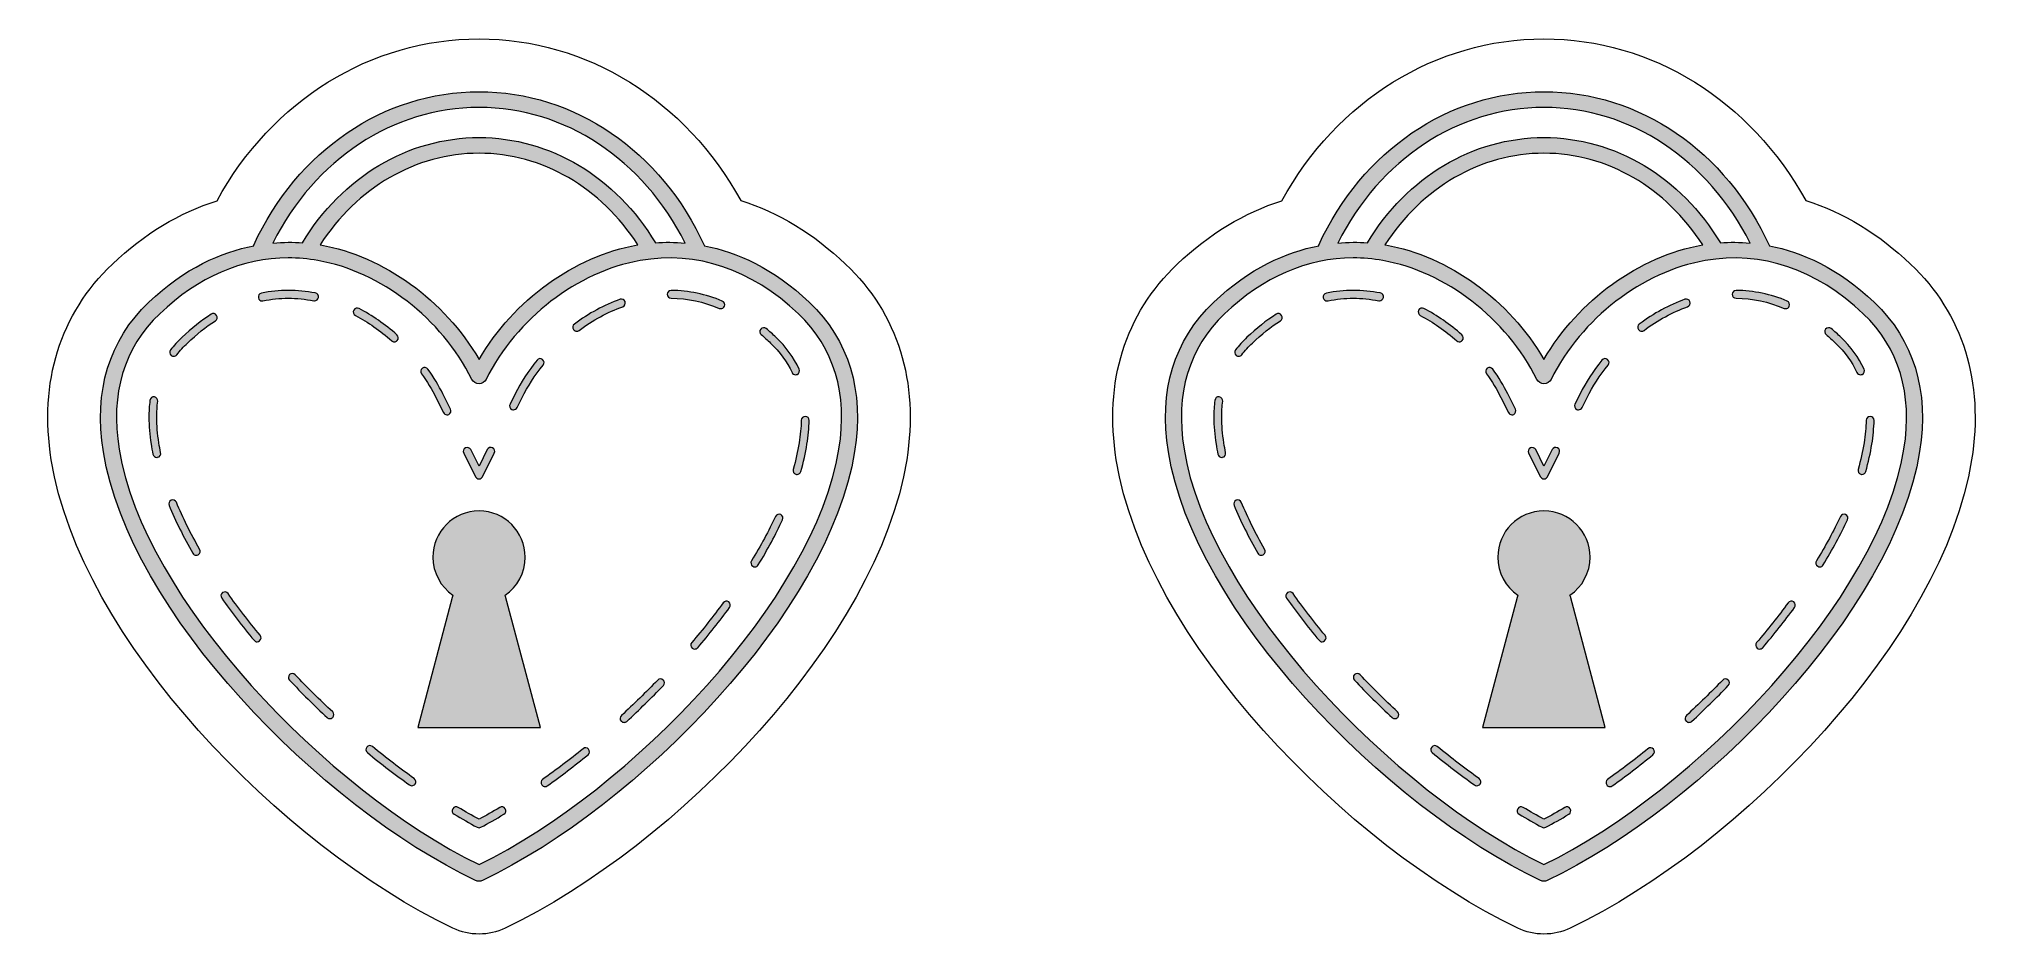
# Model space of a CAD drawing. Header units: inches. Extents: x 2 to 28, y -21 to -9.
import ezdxf

# ---------------------------------------------------------------- set-up
doc = ezdxf.new("R2010")
doc.units = ezdxf.units.IN
doc.header["$MEASUREMENT"] = 0
doc.layers.add('1', color=7, linetype='Continuous')

# ---------------------------------------------------------------- blocks, each defined once
blk = doc.blocks.new('block 2')
at = {"layer": '1', "lineweight": 0}
for points, knots in [([(12.289, -12.531), (11.804, -12.071), (11.319, -11.858), (10.884, -11.774), (10.3, -10.499), (9.146, -9.708), (7.862, -9.708), (6.584, -9.708), (5.427, -10.495), (4.842, -11.763), (4.841, -11.766), (4.843, -11.77), (4.842, -11.773), (4.406, -11.857), (3.92, -12.07), (3.435, -12.531), (2.901, -13.039), (2.697, -13.713), (2.827, -14.534), (3.168, -16.68), (5.73, -19.286), (7.816, -20.282), (7.83, -20.289), (7.846, -20.292), (7.862, -20.292), (7.877, -20.292), (7.893, -20.289), (7.907, -20.282), (9.994, -19.286), (12.555, -16.68), (12.896, -14.533), (13.027, -13.712), (12.822, -13.039), (12.289, -12.531)], [0, 0, 0, 0, 1, 1, 1, 2, 2, 2, 3, 3, 3, 4, 4, 4, 5, 5, 5, 6, 6, 6, 7, 7, 7, 8, 8, 8, 9, 9, 9, 10, 10, 10, 11, 11, 11, 11]), ([(7.862, -9.919), (9.018, -9.919), (10.06, -10.614), (10.626, -11.737), (10.485, -11.725), (10.35, -11.723), (10.227, -11.733), (9.696, -10.85), (8.816, -10.322), (7.862, -10.322), (6.909, -10.322), (6.026, -10.849), (5.496, -11.733), (5.372, -11.723), (5.237, -11.725), (5.097, -11.737), (5.663, -10.615), (6.708, -9.919), (7.862, -9.919)], [0, 0, 0, 0, 1, 1, 1, 2, 2, 2, 3, 3, 3, 4, 4, 4, 5, 5, 5, 6, 6, 6, 6]), ([(9.992, -11.762), (9.99, -11.762), (9.988, -11.762), (9.986, -11.762), (9.139, -11.911), (8.324, -12.504), (7.862, -13.296), (7.4, -12.504), (6.585, -11.911), (5.738, -11.762), (5.736, -11.762), (5.733, -11.762), (5.731, -11.762), (6.227, -10.992), (7.014, -10.533), (7.862, -10.533), (8.711, -10.533), (9.496, -10.992), (9.992, -11.762)], [0, 0, 0, 0, 1, 1, 1, 2, 2, 2, 3, 3, 3, 4, 4, 4, 5, 5, 5, 6, 6, 6, 6]), ([(12.687, -14.5), (12.369, -16.507), (9.888, -19.081), (7.862, -20.069), (5.835, -19.081), (3.355, -16.507), (3.037, -14.5), (2.918, -13.752), (3.101, -13.142), (3.581, -12.685), (4.1, -12.191), (4.69, -11.936), (5.305, -11.936), (5.436, -11.936), (5.569, -11.948), (5.702, -11.971), (6.546, -12.119), (7.357, -12.745), (7.767, -13.565), (7.785, -13.601), (7.822, -13.623), (7.862, -13.623), (7.902, -13.623), (7.939, -13.601), (7.956, -13.565), (8.367, -12.745), (9.178, -12.119), (10.022, -11.971), (10.781, -11.84), (11.513, -12.086), (12.143, -12.685), (12.623, -13.142), (12.806, -13.752), (12.687, -14.5)], [0, 0, 0, 0, 1, 1, 1, 2, 2, 2, 3, 3, 3, 4, 4, 4, 5, 5, 5, 6, 6, 6, 7, 7, 7, 8, 8, 8, 9, 9, 9, 10, 10, 10, 11, 11, 11, 11])]:
    blk.add_open_spline(points, degree=3, knots=knots, dxfattribs=at)
blk = doc.blocks.new('block 3')
at = {"layer": '1', "lineweight": 0}
for points, knots in [([(26.565, -12.531), (26.081, -12.071), (25.596, -11.858), (25.16, -11.774), (24.576, -10.499), (23.422, -9.708), (22.138, -9.708), (20.861, -9.708), (19.704, -10.495), (19.118, -11.763), (19.117, -11.766), (19.119, -11.77), (19.118, -11.773), (18.682, -11.857), (18.197, -12.07), (17.711, -12.531), (17.178, -13.039), (16.973, -13.713), (17.104, -14.534), (17.444, -16.68), (20.006, -19.286), (22.092, -20.282), (22.107, -20.289), (22.122, -20.292), (22.138, -20.292), (22.153, -20.292), (22.169, -20.289), (22.183, -20.282), (24.27, -19.286), (26.832, -16.68), (27.173, -14.533), (27.303, -13.712), (27.099, -13.039), (26.565, -12.531)], [0, 0, 0, 0, 1, 1, 1, 2, 2, 2, 3, 3, 3, 4, 4, 4, 5, 5, 5, 6, 6, 6, 7, 7, 7, 8, 8, 8, 9, 9, 9, 10, 10, 10, 11, 11, 11, 11]), ([(22.138, -9.919), (23.295, -9.919), (24.336, -10.614), (24.902, -11.737), (24.762, -11.725), (24.627, -11.723), (24.503, -11.733), (23.972, -10.85), (23.093, -10.322), (22.138, -10.322), (21.185, -10.322), (20.302, -10.849), (19.772, -11.733), (19.648, -11.723), (19.513, -11.725), (19.373, -11.737), (19.939, -10.615), (20.985, -9.919), (22.138, -9.919)], [0, 0, 0, 0, 1, 1, 1, 2, 2, 2, 3, 3, 3, 4, 4, 4, 5, 5, 5, 6, 6, 6, 6]), ([(24.268, -11.762), (24.266, -11.762), (24.264, -11.762), (24.262, -11.762), (23.415, -11.911), (22.6, -12.504), (22.138, -13.296), (21.676, -12.504), (20.862, -11.911), (20.014, -11.762), (20.012, -11.762), (20.01, -11.762), (20.007, -11.762), (20.503, -10.992), (21.29, -10.533), (22.138, -10.533), (22.988, -10.533), (23.772, -10.992), (24.268, -11.762)], [0, 0, 0, 0, 1, 1, 1, 2, 2, 2, 3, 3, 3, 4, 4, 4, 5, 5, 5, 6, 6, 6, 6]), ([(26.964, -14.5), (26.645, -16.507), (24.164, -19.081), (22.138, -20.069), (20.112, -19.081), (17.631, -16.507), (17.313, -14.5), (17.194, -13.752), (17.377, -13.142), (17.857, -12.685), (18.377, -12.191), (18.966, -11.936), (19.581, -11.936), (19.712, -11.936), (19.845, -11.948), (19.978, -11.971), (20.822, -12.119), (21.633, -12.745), (22.043, -13.565), (22.061, -13.601), (22.098, -13.623), (22.138, -13.623), (22.178, -13.623), (22.215, -13.601), (22.233, -13.565), (22.643, -12.745), (23.454, -12.119), (24.299, -11.971), (25.057, -11.84), (25.789, -12.086), (26.419, -12.685), (26.899, -13.142), (27.082, -13.752), (26.964, -14.5)], [0, 0, 0, 0, 1, 1, 1, 2, 2, 2, 3, 3, 3, 4, 4, 4, 5, 5, 5, 6, 6, 6, 7, 7, 7, 8, 8, 8, 9, 9, 9, 10, 10, 10, 11, 11, 11, 11])]:
    blk.add_open_spline(points, degree=3, knots=knots, dxfattribs=at)

msp = doc.modelspace()

# ---------------------------------------------------------------- hatches: boundary and pattern name
at = {"layer": '1', "true_color": 0xffffff}
h = msp.add_hatch(color=7, dxfattribs=at)
h.dxf.hatch_style = 2
edge = h.paths.add_edge_path()
edge.add_spline(control_points=[(12.289, -12.531), (11.804, -12.071), (11.319, -11.858), (10.884, -11.774), (10.3, -10.499), (9.146, -9.708), (7.862, -9.708), (6.584, -9.708), (5.427, -10.495), (4.842, -11.763), (4.841, -11.766), (4.843, -11.77), (4.842, -11.773), (4.406, -11.857), (3.92, -12.07), (3.435, -12.531), (2.901, -13.039), (2.697, -13.713), (2.827, -14.534), (3.168, -16.68), (5.73, -19.286), (7.816, -20.282), (7.83, -20.289), (7.846, -20.292), (7.862, -20.292), (7.877, -20.292), (7.893, -20.289), (7.907, -20.282), (9.994, -19.286), (12.555, -16.68), (12.896, -14.533), (13.027, -13.712), (12.822, -13.039), (12.289, -12.531)], knot_values=[0, 0, 0, 0, 1, 1, 1, 2, 2, 2, 3, 3, 3, 4, 4, 4, 5, 5, 5, 6, 6, 6, 7, 7, 7, 8, 8, 8, 9, 9, 9, 10, 10, 10, 11, 11, 11, 11], degree=3, periodic=1)
edge = h.paths.add_edge_path()
edge.add_spline(control_points=[(7.862, -9.919), (9.018, -9.919), (10.06, -10.614), (10.626, -11.737), (10.485, -11.725), (10.35, -11.723), (10.227, -11.733), (9.696, -10.85), (8.816, -10.322), (7.862, -10.322), (6.909, -10.322), (6.026, -10.849), (5.496, -11.733), (5.372, -11.723), (5.237, -11.725), (5.097, -11.737), (5.663, -10.615), (6.708, -9.919), (7.862, -9.919)], knot_values=[0, 0, 0, 0, 1, 1, 1, 2, 2, 2, 3, 3, 3, 4, 4, 4, 5, 5, 5, 6, 6, 6, 6], degree=3, periodic=1)
edge = h.paths.add_edge_path()
edge.add_spline(control_points=[(9.992, -11.762), (9.99, -11.762), (9.988, -11.762), (9.986, -11.762), (9.139, -11.911), (8.324, -12.504), (7.862, -13.296), (7.4, -12.504), (6.585, -11.911), (5.738, -11.762), (5.736, -11.762), (5.733, -11.762), (5.731, -11.762), (6.227, -10.992), (7.014, -10.533), (7.862, -10.533), (8.711, -10.533), (9.496, -10.992), (9.992, -11.762)], knot_values=[0, 0, 0, 0, 1, 1, 1, 2, 2, 2, 3, 3, 3, 4, 4, 4, 5, 5, 5, 6, 6, 6, 6], degree=3, periodic=1)
edge = h.paths.add_edge_path()
edge.add_spline(control_points=[(12.687, -14.5), (12.369, -16.507), (9.888, -19.081), (7.862, -20.069), (5.835, -19.081), (3.355, -16.507), (3.037, -14.5), (2.918, -13.752), (3.101, -13.142), (3.581, -12.685), (4.1, -12.191), (4.69, -11.936), (5.305, -11.936), (5.436, -11.936), (5.569, -11.948), (5.702, -11.971), (6.546, -12.119), (7.357, -12.745), (7.767, -13.565), (7.785, -13.601), (7.822, -13.623), (7.862, -13.623), (7.902, -13.623), (7.939, -13.601), (7.956, -13.565), (8.367, -12.745), (9.178, -12.119), (10.022, -11.971), (10.781, -11.84), (11.513, -12.086), (12.143, -12.685), (12.623, -13.142), (12.806, -13.752), (12.687, -14.5)], knot_values=[0, 0, 0, 0, 1, 1, 1, 2, 2, 2, 3, 3, 3, 4, 4, 4, 5, 5, 5, 6, 6, 6, 7, 7, 7, 8, 8, 8, 9, 9, 9, 10, 10, 10, 11, 11, 11, 11], degree=3, periodic=1)
edge = h.paths.add_edge_path()
edge.add_spline(control_points=[(5.647, -12.51), (5.533, -12.488), (5.418, -12.477), (5.305, -12.477), (5.192, -12.477), (5.078, -12.488), (4.966, -12.511), (4.963, -12.512), (4.959, -12.512), (4.956, -12.512), (4.931, -12.512), (4.909, -12.495), (4.904, -12.47), (4.898, -12.441), (4.916, -12.413), (4.945, -12.407), (5.064, -12.383), (5.186, -12.371), (5.305, -12.371), (5.425, -12.371), (5.546, -12.383), (5.667, -12.406), (5.695, -12.411), (5.714, -12.439), (5.709, -12.468), (5.704, -12.493), (5.682, -12.511), (5.657, -12.511), (5.654, -12.511), (5.65, -12.511), (5.647, -12.51)], knot_values=[0, 0, 0, 0, 1, 1, 1, 2, 2, 2, 3, 3, 3, 4, 4, 4, 5, 5, 5, 6, 6, 6, 7, 7, 7, 8, 8, 8, 9, 9, 9, 10, 10, 10, 10], degree=3, periodic=1)
edge = h.paths.add_edge_path()
edge.add_spline(control_points=[(7.09, -13.488), (7.073, -13.465), (7.079, -13.432), (7.102, -13.414), (7.127, -13.397), (7.159, -13.403), (7.176, -13.426), (7.255, -13.536), (7.323, -13.648), (7.378, -13.759), (7.378, -13.759), (7.479, -13.962), (7.479, -13.962), (7.492, -13.988), (7.482, -14.02), (7.456, -14.033), (7.448, -14.037), (7.44, -14.039), (7.432, -14.039), (7.413, -14.039), (7.394, -14.028), (7.385, -14.009), (7.385, -14.009), (7.284, -13.807), (7.284, -13.807), (7.231, -13.7), (7.165, -13.593), (7.09, -13.488)], knot_values=[0, 0, 0, 0, 1, 1, 1, 2, 2, 2, 3, 3, 3, 4, 4, 4, 5, 5, 5, 6, 6, 6, 7, 7, 7, 8, 8, 8, 9, 9, 9, 9], degree=3, periodic=1)
edge = h.paths.add_edge_path()
edge.add_spline(control_points=[(6.691, -13.046), (6.538, -12.911), (6.374, -12.797), (6.204, -12.708), (6.178, -12.694), (6.168, -12.662), (6.182, -12.636), (6.195, -12.61), (6.228, -12.601), (6.253, -12.614), (6.431, -12.707), (6.602, -12.826), (6.762, -12.967), (6.783, -12.986), (6.785, -13.02), (6.766, -13.042), (6.756, -13.054), (6.741, -13.06), (6.727, -13.06), (6.714, -13.06), (6.702, -13.055), (6.691, -13.046)], knot_values=[0, 0, 0, 0, 1, 1, 1, 2, 2, 2, 3, 3, 3, 4, 4, 4, 5, 5, 5, 6, 6, 6, 7, 7, 7, 7], degree=3, periodic=1)
edge = h.paths.add_edge_path()
edge.add_spline(control_points=[(7.657, -14.553), (7.644, -14.527), (7.655, -14.495), (7.681, -14.482), (7.706, -14.47), (7.739, -14.48), (7.751, -14.506), (7.751, -14.506), (7.862, -14.727), (7.862, -14.727), (7.862, -14.727), (7.972, -14.506), (7.972, -14.506), (7.985, -14.479), (8.017, -14.469), (8.043, -14.482), (8.069, -14.495), (8.08, -14.527), (8.067, -14.553), (8.067, -14.553), (7.909, -14.869), (7.909, -14.869), (7.9, -14.887), (7.882, -14.898), (7.862, -14.898), (7.842, -14.898), (7.823, -14.887), (7.815, -14.869), (7.815, -14.869), (7.657, -14.553), (7.657, -14.553)], knot_values=[0, 0, 0, 0, 1, 1, 1, 2, 2, 2, 3, 3, 3, 4, 4, 4, 5, 5, 5, 6, 6, 6, 7, 7, 7, 8, 8, 8, 9, 9, 9, 10, 10, 10, 10], degree=3, periodic=1)
edge = h.paths.add_edge_path()
edge.add_spline(control_points=[(8.301, -13.966), (8.275, -13.953), (8.265, -13.921), (8.278, -13.895), (8.278, -13.895), (8.346, -13.759), (8.346, -13.759), (8.423, -13.605), (8.522, -13.452), (8.64, -13.306), (8.659, -13.282), (8.692, -13.279), (8.714, -13.297), (8.737, -13.316), (8.741, -13.349), (8.723, -13.372), (8.609, -13.512), (8.515, -13.659), (8.44, -13.807), (8.44, -13.807), (8.372, -13.942), (8.372, -13.942), (8.363, -13.961), (8.344, -13.972), (8.325, -13.972), (8.317, -13.972), (8.309, -13.97), (8.301, -13.966)], knot_values=[0, 0, 0, 0, 1, 1, 1, 2, 2, 2, 3, 3, 3, 4, 4, 4, 5, 5, 5, 6, 6, 6, 7, 7, 7, 8, 8, 8, 9, 9, 9, 9], degree=3, periodic=1)
edge = h.paths.add_edge_path()
edge.add_spline(control_points=[(11.209, -16.548), (11.233, -16.565), (11.238, -16.599), (11.221, -16.622), (11.089, -16.801), (10.945, -16.982), (10.794, -17.161), (10.783, -17.173), (10.768, -17.179), (10.754, -17.179), (10.741, -17.179), (10.729, -17.175), (10.719, -17.166), (10.697, -17.147), (10.694, -17.114), (10.713, -17.092), (10.863, -16.916), (11.005, -16.737), (11.135, -16.559), (11.152, -16.536), (11.186, -16.531), (11.209, -16.548)], knot_values=[0, 0, 0, 0, 1, 1, 1, 2, 2, 2, 3, 3, 3, 4, 4, 4, 5, 5, 5, 6, 6, 6, 7, 7, 7, 7], degree=3, periodic=1)
edge = h.paths.add_edge_path()
edge.add_spline(control_points=[(11.906, -15.375), (11.933, -15.388), (11.944, -15.419), (11.932, -15.446), (11.84, -15.642), (11.73, -15.846), (11.605, -16.052), (11.595, -16.068), (11.578, -16.077), (11.56, -16.077), (11.55, -16.077), (11.541, -16.074), (11.532, -16.069), (11.507, -16.054), (11.499, -16.021), (11.515, -15.996), (11.638, -15.795), (11.746, -15.594), (11.836, -15.401), (11.848, -15.374), (11.88, -15.363), (11.906, -15.375)], knot_values=[0, 0, 0, 0, 1, 1, 1, 2, 2, 2, 3, 3, 3, 4, 4, 4, 5, 5, 5, 6, 6, 6, 7, 7, 7, 7], degree=3, periodic=1)
edge = h.paths.add_edge_path()
edge.add_spline(control_points=[(9.13, -12.897), (9.112, -12.873), (9.117, -12.84), (9.14, -12.823), (9.334, -12.678), (9.54, -12.567), (9.752, -12.49), (9.779, -12.48), (9.81, -12.495), (9.819, -12.522), (9.829, -12.55), (9.815, -12.58), (9.788, -12.59), (9.585, -12.663), (9.389, -12.769), (9.204, -12.908), (9.194, -12.915), (9.183, -12.918), (9.172, -12.918), (9.156, -12.918), (9.14, -12.911), (9.13, -12.897)], knot_values=[0, 0, 0, 0, 1, 1, 1, 2, 2, 2, 3, 3, 3, 4, 4, 4, 5, 5, 5, 6, 6, 6, 7, 7, 7, 7], degree=3, periodic=1)
edge = h.paths.add_edge_path()
edge.add_spline(control_points=[(12.153, -14.416), (12.17, -14.31), (12.18, -14.208), (12.182, -14.112), (12.182, -14.083), (12.206, -14.06), (12.235, -14.06), (12.235, -14.06), (12.235, -14.06), (12.236, -14.06), (12.265, -14.061), (12.288, -14.085), (12.288, -14.114), (12.285, -14.215), (12.276, -14.322), (12.258, -14.432), (12.239, -14.55), (12.211, -14.673), (12.176, -14.8), (12.169, -14.823), (12.148, -14.838), (12.125, -14.838), (12.12, -14.838), (12.115, -14.838), (12.111, -14.836), (12.083, -14.828), (12.066, -14.799), (12.074, -14.771), (12.108, -14.648), (12.135, -14.529), (12.153, -14.416)], knot_values=[0, 0, 0, 0, 1, 1, 1, 2, 2, 2, 3, 3, 3, 4, 4, 4, 5, 5, 5, 6, 6, 6, 7, 7, 7, 8, 8, 8, 9, 9, 9, 10, 10, 10, 10], degree=3, periodic=1)
edge = h.paths.add_edge_path()
edge.add_spline(control_points=[(11.082, -12.612), (10.874, -12.524), (10.657, -12.479), (10.438, -12.477), (10.409, -12.477), (10.385, -12.452), (10.385, -12.423), (10.386, -12.394), (10.409, -12.371), (10.438, -12.371), (10.439, -12.371), (10.439, -12.371), (10.439, -12.371), (10.672, -12.374), (10.902, -12.422), (11.122, -12.514), (11.15, -12.526), (11.162, -12.557), (11.151, -12.583), (11.142, -12.604), (11.123, -12.616), (11.102, -12.616), (11.095, -12.616), (11.088, -12.615), (11.082, -12.612)], knot_values=[0, 0, 0, 0, 1, 1, 1, 2, 2, 2, 3, 3, 3, 4, 4, 4, 5, 5, 5, 6, 6, 6, 7, 7, 7, 8, 8, 8, 8], degree=3, periodic=1)
edge = h.paths.add_edge_path()
edge.add_spline(control_points=[(9.33, -18.522), (9.349, -18.545), (9.346, -18.579), (9.323, -18.597), (9.142, -18.744), (8.959, -18.883), (8.776, -19.013), (8.767, -19.019), (8.756, -19.023), (8.746, -19.023), (8.729, -19.023), (8.713, -19.015), (8.703, -19), (8.686, -18.976), (8.691, -18.943), (8.715, -18.927), (8.896, -18.799), (9.078, -18.66), (9.256, -18.515), (9.279, -18.496), (9.312, -18.5), (9.33, -18.522)], knot_values=[0, 0, 0, 0, 1, 1, 1, 2, 2, 2, 3, 3, 3, 4, 4, 4, 5, 5, 5, 6, 6, 6, 7, 7, 7, 7], degree=3, periodic=1)
edge = h.paths.add_edge_path()
edge.add_spline(control_points=[(10.332, -17.594), (10.353, -17.614), (10.354, -17.648), (10.333, -17.669), (10.175, -17.833), (10.009, -17.994), (9.842, -18.148), (9.832, -18.157), (9.819, -18.162), (9.806, -18.162), (9.792, -18.162), (9.778, -18.156), (9.767, -18.144), (9.747, -18.123), (9.749, -18.089), (9.77, -18.07), (9.936, -17.917), (10.1, -17.758), (10.257, -17.595), (10.278, -17.574), (10.311, -17.574), (10.332, -17.594)], knot_values=[0, 0, 0, 0, 1, 1, 1, 2, 2, 2, 3, 3, 3, 4, 4, 4, 5, 5, 5, 6, 6, 6, 7, 7, 7, 7], degree=3, periodic=1)
edge = h.paths.add_edge_path()
edge.add_spline(control_points=[(11.843, -13), (11.976, -13.127), (12.081, -13.27), (12.154, -13.426), (12.166, -13.453), (12.155, -13.484), (12.128, -13.497), (12.121, -13.5), (12.113, -13.502), (12.106, -13.502), (12.086, -13.502), (12.067, -13.491), (12.058, -13.471), (11.99, -13.327), (11.894, -13.195), (11.77, -13.077), (11.729, -13.037), (11.687, -13), (11.645, -12.964), (11.622, -12.945), (11.62, -12.912), (11.638, -12.89), (11.658, -12.868), (11.691, -12.865), (11.713, -12.883), (11.757, -12.92), (11.8, -12.959), (11.843, -13)], knot_values=[0, 0, 0, 0, 1, 1, 1, 2, 2, 2, 3, 3, 3, 4, 4, 4, 5, 5, 5, 6, 6, 6, 7, 7, 7, 8, 8, 8, 9, 9, 9, 9], degree=3, periodic=1)
edge = h.paths.add_edge_path()
edge.add_spline(control_points=[(8.214, -19.32), (8.229, -19.345), (8.221, -19.378), (8.196, -19.393), (8.09, -19.456), (7.986, -19.515), (7.887, -19.568), (7.879, -19.572), (7.87, -19.574), (7.862, -19.574), (7.853, -19.574), (7.844, -19.572), (7.837, -19.568), (7.735, -19.513), (7.632, -19.455), (7.528, -19.393), (7.503, -19.378), (7.495, -19.345), (7.51, -19.32), (7.525, -19.295), (7.557, -19.287), (7.583, -19.302), (7.676, -19.358), (7.769, -19.411), (7.862, -19.461), (7.952, -19.412), (8.046, -19.359), (8.141, -19.302), (8.166, -19.287), (8.199, -19.295), (8.214, -19.32)], knot_values=[0, 0, 0, 0, 1, 1, 1, 2, 2, 2, 3, 3, 3, 4, 4, 4, 5, 5, 5, 6, 6, 6, 7, 7, 7, 8, 8, 8, 9, 9, 9, 10, 10, 10, 10], degree=3, periodic=1)
edge = h.paths.add_edge_path()
edge.add_spline(control_points=[(5.9, -18.021), (5.921, -18.041), (5.922, -18.074), (5.902, -18.096), (5.892, -18.107), (5.878, -18.112), (5.864, -18.112), (5.85, -18.112), (5.838, -18.108), (5.827, -18.098), (5.653, -17.936), (5.483, -17.767), (5.321, -17.596), (5.301, -17.575), (5.302, -17.542), (5.323, -17.522), (5.344, -17.501), (5.377, -17.502), (5.397, -17.523), (5.558, -17.692), (5.727, -17.86), (5.9, -18.021)], knot_values=[0, 0, 0, 0, 1, 1, 1, 2, 2, 2, 3, 3, 3, 4, 4, 4, 5, 5, 5, 6, 6, 6, 7, 7, 7, 7], degree=3, periodic=1)
edge = h.paths.add_edge_path()
edge.add_spline(control_points=[(4.928, -16.995), (4.947, -17.017), (4.944, -17.051), (4.921, -17.069), (4.911, -17.078), (4.9, -17.082), (4.888, -17.082), (4.872, -17.082), (4.857, -17.075), (4.847, -17.062), (4.69, -16.873), (4.543, -16.683), (4.412, -16.496), (4.395, -16.472), (4.4, -16.439), (4.424, -16.423), (4.448, -16.406), (4.481, -16.411), (4.498, -16.435), (4.628, -16.62), (4.773, -16.808), (4.928, -16.995)], knot_values=[0, 0, 0, 0, 1, 1, 1, 2, 2, 2, 3, 3, 3, 4, 4, 4, 5, 5, 5, 6, 6, 6, 7, 7, 7, 7], degree=3, periodic=1)
edge = h.paths.add_edge_path()
edge.add_spline(control_points=[(3.57, -14.416), (3.577, -14.459), (3.585, -14.502), (3.594, -14.546), (3.6, -14.575), (3.582, -14.603), (3.553, -14.608), (3.55, -14.609), (3.546, -14.61), (3.543, -14.61), (3.518, -14.61), (3.496, -14.593), (3.491, -14.567), (3.481, -14.522), (3.473, -14.477), (3.466, -14.432), (3.446, -14.306), (3.436, -14.186), (3.436, -14.074), (3.436, -13.996), (3.441, -13.919), (3.451, -13.845), (3.454, -13.816), (3.477, -13.793), (3.51, -13.799), (3.539, -13.803), (3.559, -13.829), (3.555, -13.858), (3.546, -13.928), (3.542, -14.001), (3.542, -14.074), (3.542, -14.18), (3.552, -14.295), (3.57, -14.416)], knot_values=[0, 0, 0, 0, 1, 1, 1, 2, 2, 2, 3, 3, 3, 4, 4, 4, 5, 5, 5, 6, 6, 6, 7, 7, 7, 8, 8, 8, 9, 9, 9, 10, 10, 10, 11, 11, 11, 11], degree=3, periodic=1)
edge = h.paths.add_edge_path()
edge.add_spline(control_points=[(6.993, -18.915), (7.016, -18.932), (7.022, -18.965), (7.005, -18.989), (6.995, -19.003), (6.978, -19.011), (6.962, -19.011), (6.951, -19.011), (6.94, -19.008), (6.931, -19.001), (6.744, -18.868), (6.554, -18.722), (6.365, -18.567), (6.342, -18.549), (6.339, -18.515), (6.357, -18.493), (6.376, -18.47), (6.409, -18.467), (6.432, -18.485), (6.619, -18.639), (6.808, -18.783), (6.993, -18.915)], knot_values=[0, 0, 0, 0, 1, 1, 1, 2, 2, 2, 3, 3, 3, 4, 4, 4, 5, 5, 5, 6, 6, 6, 7, 7, 7, 7], degree=3, periodic=1)
edge = h.paths.add_edge_path()
edge.add_spline(control_points=[(4.117, -15.842), (4.132, -15.867), (4.123, -15.899), (4.098, -15.914), (4.089, -15.919), (4.08, -15.921), (4.071, -15.921), (4.053, -15.921), (4.035, -15.911), (4.026, -15.894), (3.901, -15.676), (3.793, -15.461), (3.707, -15.253), (3.696, -15.226), (3.709, -15.195), (3.736, -15.184), (3.762, -15.173), (3.793, -15.185), (3.805, -15.212), (3.89, -15.416), (3.995, -15.627), (4.117, -15.842)], knot_values=[0, 0, 0, 0, 1, 1, 1, 2, 2, 2, 3, 3, 3, 4, 4, 4, 5, 5, 5, 6, 6, 6, 7, 7, 7, 7], degree=3, periodic=1)
edge = h.paths.add_edge_path()
edge.add_spline(control_points=[(4.344, -12.706), (4.359, -12.731), (4.352, -12.764), (4.328, -12.779), (4.201, -12.861), (4.075, -12.961), (3.954, -13.077), (3.901, -13.127), (3.852, -13.18), (3.811, -13.234), (3.8, -13.248), (3.784, -13.255), (3.769, -13.255), (3.757, -13.255), (3.746, -13.251), (3.736, -13.244), (3.713, -13.226), (3.709, -13.193), (3.727, -13.169), (3.772, -13.111), (3.824, -13.054), (3.881, -13), (4.007, -12.88), (4.138, -12.776), (4.271, -12.691), (4.295, -12.674), (4.328, -12.681), (4.344, -12.706)], knot_values=[0, 0, 0, 0, 1, 1, 1, 2, 2, 2, 3, 3, 3, 4, 4, 4, 5, 5, 5, 6, 6, 6, 7, 7, 7, 8, 8, 8, 9, 9, 9, 9], degree=3, periodic=1)
edge = h.paths.add_edge_path()
edge.add_spline(control_points=[(8.216, -16.476), (8.216, -16.476), (8.684, -18.229), (8.684, -18.229), (8.684, -18.229), (7.04, -18.229), (7.04, -18.229), (7.04, -18.229), (7.504, -16.488), (7.504, -16.488), (7.504, -16.488), (7.513, -16.457), (7.513, -16.457), (7.35, -16.346), (7.243, -16.159), (7.243, -15.947), (7.243, -15.605), (7.52, -15.328), (7.862, -15.328), (8.204, -15.328), (8.481, -15.605), (8.481, -15.947), (8.481, -16.159), (8.374, -16.346), (8.211, -16.457), (8.211, -16.457), (8.216, -16.476), (8.216, -16.476)], knot_values=[0, 0, 0, 0, 1, 1, 1, 2, 2, 2, 3, 3, 3, 4, 4, 4, 5, 5, 5, 6, 6, 6, 7, 7, 7, 8, 8, 8, 9, 9, 9, 9], degree=3, periodic=1)
h = msp.add_hatch(color=7, dxfattribs=at)
h.dxf.hatch_style = 2
edge = h.paths.add_edge_path()
edge.add_spline(control_points=[(26.565, -12.531), (26.081, -12.071), (25.596, -11.858), (25.16, -11.774), (24.576, -10.499), (23.422, -9.708), (22.138, -9.708), (20.861, -9.708), (19.704, -10.495), (19.118, -11.763), (19.117, -11.766), (19.119, -11.77), (19.118, -11.773), (18.682, -11.857), (18.197, -12.07), (17.711, -12.531), (17.178, -13.039), (16.973, -13.713), (17.104, -14.534), (17.444, -16.68), (20.006, -19.286), (22.092, -20.282), (22.107, -20.289), (22.122, -20.292), (22.138, -20.292), (22.153, -20.292), (22.169, -20.289), (22.183, -20.282), (24.27, -19.286), (26.832, -16.68), (27.173, -14.533), (27.303, -13.712), (27.099, -13.039), (26.565, -12.531)], knot_values=[0, 0, 0, 0, 1, 1, 1, 2, 2, 2, 3, 3, 3, 4, 4, 4, 5, 5, 5, 6, 6, 6, 7, 7, 7, 8, 8, 8, 9, 9, 9, 10, 10, 10, 11, 11, 11, 11], degree=3, periodic=1)
edge = h.paths.add_edge_path()
edge.add_spline(control_points=[(22.138, -9.919), (23.295, -9.919), (24.336, -10.614), (24.902, -11.737), (24.762, -11.725), (24.627, -11.723), (24.503, -11.733), (23.972, -10.85), (23.093, -10.322), (22.138, -10.322), (21.185, -10.322), (20.302, -10.849), (19.772, -11.733), (19.648, -11.723), (19.513, -11.725), (19.373, -11.737), (19.939, -10.615), (20.985, -9.919), (22.138, -9.919)], knot_values=[0, 0, 0, 0, 1, 1, 1, 2, 2, 2, 3, 3, 3, 4, 4, 4, 5, 5, 5, 6, 6, 6, 6], degree=3, periodic=1)
edge = h.paths.add_edge_path()
edge.add_spline(control_points=[(24.268, -11.762), (24.266, -11.762), (24.264, -11.762), (24.262, -11.762), (23.415, -11.911), (22.6, -12.504), (22.138, -13.296), (21.676, -12.504), (20.862, -11.911), (20.014, -11.762), (20.012, -11.762), (20.01, -11.762), (20.007, -11.762), (20.503, -10.992), (21.29, -10.533), (22.138, -10.533), (22.988, -10.533), (23.772, -10.992), (24.268, -11.762)], knot_values=[0, 0, 0, 0, 1, 1, 1, 2, 2, 2, 3, 3, 3, 4, 4, 4, 5, 5, 5, 6, 6, 6, 6], degree=3, periodic=1)
edge = h.paths.add_edge_path()
edge.add_spline(control_points=[(26.964, -14.5), (26.645, -16.507), (24.164, -19.081), (22.138, -20.069), (20.112, -19.081), (17.631, -16.507), (17.313, -14.5), (17.194, -13.752), (17.377, -13.142), (17.857, -12.685), (18.377, -12.191), (18.966, -11.936), (19.581, -11.936), (19.712, -11.936), (19.845, -11.948), (19.978, -11.971), (20.822, -12.119), (21.633, -12.745), (22.043, -13.565), (22.061, -13.601), (22.098, -13.623), (22.138, -13.623), (22.178, -13.623), (22.215, -13.601), (22.233, -13.565), (22.643, -12.745), (23.454, -12.119), (24.299, -11.971), (25.057, -11.84), (25.789, -12.086), (26.419, -12.685), (26.899, -13.142), (27.082, -13.752), (26.964, -14.5)], knot_values=[0, 0, 0, 0, 1, 1, 1, 2, 2, 2, 3, 3, 3, 4, 4, 4, 5, 5, 5, 6, 6, 6, 7, 7, 7, 8, 8, 8, 9, 9, 9, 10, 10, 10, 11, 11, 11, 11], degree=3, periodic=1)
edge = h.paths.add_edge_path()
edge.add_spline(control_points=[(19.923, -12.51), (19.809, -12.488), (19.694, -12.477), (19.582, -12.477), (19.469, -12.477), (19.355, -12.488), (19.243, -12.511), (19.239, -12.512), (19.235, -12.512), (19.232, -12.512), (19.207, -12.512), (19.185, -12.495), (19.18, -12.47), (19.174, -12.441), (19.193, -12.413), (19.221, -12.407), (19.341, -12.383), (19.462, -12.371), (19.582, -12.371), (19.701, -12.371), (19.823, -12.383), (19.943, -12.406), (19.972, -12.411), (19.991, -12.439), (19.985, -12.468), (19.98, -12.493), (19.958, -12.511), (19.933, -12.511), (19.93, -12.511), (19.927, -12.511), (19.923, -12.51)], knot_values=[0, 0, 0, 0, 1, 1, 1, 2, 2, 2, 3, 3, 3, 4, 4, 4, 5, 5, 5, 6, 6, 6, 7, 7, 7, 8, 8, 8, 9, 9, 9, 10, 10, 10, 10], degree=3, periodic=1)
edge = h.paths.add_edge_path()
edge.add_spline(control_points=[(21.366, -13.488), (21.349, -13.465), (21.355, -13.432), (21.378, -13.414), (21.403, -13.397), (21.435, -13.403), (21.452, -13.426), (21.531, -13.536), (21.599, -13.648), (21.654, -13.759), (21.654, -13.759), (21.756, -13.962), (21.756, -13.962), (21.769, -13.988), (21.758, -14.02), (21.732, -14.033), (21.725, -14.037), (21.716, -14.039), (21.708, -14.039), (21.689, -14.039), (21.67, -14.028), (21.661, -14.009), (21.661, -14.009), (21.56, -13.807), (21.56, -13.807), (21.507, -13.7), (21.442, -13.593), (21.366, -13.488)], knot_values=[0, 0, 0, 0, 1, 1, 1, 2, 2, 2, 3, 3, 3, 4, 4, 4, 5, 5, 5, 6, 6, 6, 7, 7, 7, 8, 8, 8, 9, 9, 9, 9], degree=3, periodic=1)
edge = h.paths.add_edge_path()
edge.add_spline(control_points=[(20.968, -13.046), (20.814, -12.911), (20.65, -12.797), (20.48, -12.708), (20.454, -12.694), (20.444, -12.662), (20.458, -12.636), (20.471, -12.61), (20.505, -12.601), (20.529, -12.614), (20.707, -12.707), (20.878, -12.826), (21.038, -12.967), (21.06, -12.986), (21.062, -13.02), (21.042, -13.042), (21.032, -13.054), (21.017, -13.06), (21.003, -13.06), (20.99, -13.06), (20.978, -13.055), (20.968, -13.046)], knot_values=[0, 0, 0, 0, 1, 1, 1, 2, 2, 2, 3, 3, 3, 4, 4, 4, 5, 5, 5, 6, 6, 6, 7, 7, 7, 7], degree=3, periodic=1)
edge = h.paths.add_edge_path()
edge.add_spline(control_points=[(21.933, -14.553), (21.92, -14.527), (21.931, -14.495), (21.957, -14.482), (21.983, -14.47), (22.015, -14.48), (22.028, -14.506), (22.028, -14.506), (22.138, -14.727), (22.138, -14.727), (22.138, -14.727), (22.249, -14.506), (22.249, -14.506), (22.262, -14.479), (22.293, -14.469), (22.32, -14.482), (22.346, -14.495), (22.356, -14.527), (22.343, -14.553), (22.343, -14.553), (22.185, -14.869), (22.185, -14.869), (22.176, -14.887), (22.158, -14.898), (22.138, -14.898), (22.118, -14.898), (22.1, -14.887), (22.091, -14.869), (22.091, -14.869), (21.933, -14.553), (21.933, -14.553)], knot_values=[0, 0, 0, 0, 1, 1, 1, 2, 2, 2, 3, 3, 3, 4, 4, 4, 5, 5, 5, 6, 6, 6, 7, 7, 7, 8, 8, 8, 9, 9, 9, 10, 10, 10, 10], degree=3, periodic=1)
edge = h.paths.add_edge_path()
edge.add_spline(control_points=[(22.578, -13.966), (22.551, -13.953), (22.541, -13.921), (22.554, -13.895), (22.554, -13.895), (22.622, -13.759), (22.622, -13.759), (22.699, -13.605), (22.798, -13.452), (22.916, -13.306), (22.935, -13.282), (22.968, -13.279), (22.991, -13.297), (23.013, -13.316), (23.017, -13.349), (22.999, -13.372), (22.886, -13.512), (22.791, -13.659), (22.716, -13.807), (22.716, -13.807), (22.649, -13.942), (22.649, -13.942), (22.639, -13.961), (22.621, -13.972), (22.601, -13.972), (22.593, -13.972), (22.585, -13.97), (22.578, -13.966)], knot_values=[0, 0, 0, 0, 1, 1, 1, 2, 2, 2, 3, 3, 3, 4, 4, 4, 5, 5, 5, 6, 6, 6, 7, 7, 7, 8, 8, 8, 9, 9, 9, 9], degree=3, periodic=1)
edge = h.paths.add_edge_path()
edge.add_spline(control_points=[(25.486, -16.548), (25.509, -16.565), (25.514, -16.599), (25.497, -16.622), (25.365, -16.801), (25.222, -16.982), (25.07, -17.161), (25.06, -17.173), (25.045, -17.179), (25.03, -17.179), (25.018, -17.179), (25.005, -17.175), (24.995, -17.166), (24.973, -17.147), (24.97, -17.114), (24.989, -17.092), (25.139, -16.916), (25.281, -16.737), (25.411, -16.559), (25.429, -16.536), (25.462, -16.531), (25.486, -16.548)], knot_values=[0, 0, 0, 0, 1, 1, 1, 2, 2, 2, 3, 3, 3, 4, 4, 4, 5, 5, 5, 6, 6, 6, 7, 7, 7, 7], degree=3, periodic=1)
edge = h.paths.add_edge_path()
edge.add_spline(control_points=[(26.182, -15.375), (26.209, -15.388), (26.22, -15.419), (26.208, -15.446), (26.116, -15.642), (26.006, -15.846), (25.881, -16.052), (25.871, -16.068), (25.854, -16.077), (25.836, -16.077), (25.827, -16.077), (25.817, -16.074), (25.808, -16.069), (25.784, -16.054), (25.776, -16.021), (25.791, -15.996), (25.914, -15.795), (26.022, -15.594), (26.112, -15.401), (26.125, -15.374), (26.156, -15.363), (26.182, -15.375)], knot_values=[0, 0, 0, 0, 1, 1, 1, 2, 2, 2, 3, 3, 3, 4, 4, 4, 5, 5, 5, 6, 6, 6, 7, 7, 7, 7], degree=3, periodic=1)
edge = h.paths.add_edge_path()
edge.add_spline(control_points=[(23.406, -12.897), (23.388, -12.873), (23.393, -12.84), (23.416, -12.823), (23.61, -12.678), (23.816, -12.567), (24.028, -12.49), (24.055, -12.48), (24.086, -12.495), (24.095, -12.522), (24.105, -12.55), (24.091, -12.58), (24.064, -12.59), (23.862, -12.663), (23.665, -12.769), (23.48, -12.908), (23.47, -12.915), (23.459, -12.918), (23.448, -12.918), (23.432, -12.918), (23.416, -12.911), (23.406, -12.897)], knot_values=[0, 0, 0, 0, 1, 1, 1, 2, 2, 2, 3, 3, 3, 4, 4, 4, 5, 5, 5, 6, 6, 6, 7, 7, 7, 7], degree=3, periodic=1)
edge = h.paths.add_edge_path()
edge.add_spline(control_points=[(26.43, -14.416), (26.446, -14.31), (26.456, -14.208), (26.458, -14.112), (26.458, -14.083), (26.482, -14.06), (26.511, -14.06), (26.511, -14.06), (26.511, -14.06), (26.512, -14.06), (26.541, -14.061), (26.564, -14.085), (26.564, -14.114), (26.561, -14.215), (26.552, -14.322), (26.534, -14.432), (26.515, -14.55), (26.488, -14.673), (26.452, -14.8), (26.446, -14.823), (26.424, -14.838), (26.401, -14.838), (26.396, -14.838), (26.392, -14.838), (26.387, -14.836), (26.359, -14.828), (26.342, -14.799), (26.35, -14.771), (26.385, -14.648), (26.412, -14.529), (26.43, -14.416)], knot_values=[0, 0, 0, 0, 1, 1, 1, 2, 2, 2, 3, 3, 3, 4, 4, 4, 5, 5, 5, 6, 6, 6, 7, 7, 7, 8, 8, 8, 9, 9, 9, 10, 10, 10, 10], degree=3, periodic=1)
edge = h.paths.add_edge_path()
edge.add_spline(control_points=[(25.358, -12.612), (25.15, -12.524), (24.933, -12.479), (24.714, -12.477), (24.685, -12.477), (24.661, -12.452), (24.661, -12.423), (24.662, -12.394), (24.686, -12.371), (24.715, -12.371), (24.715, -12.371), (24.715, -12.371), (24.715, -12.371), (24.948, -12.374), (25.178, -12.422), (25.399, -12.514), (25.426, -12.526), (25.438, -12.557), (25.427, -12.583), (25.419, -12.604), (25.399, -12.616), (25.378, -12.616), (25.372, -12.616), (25.365, -12.615), (25.358, -12.612)], knot_values=[0, 0, 0, 0, 1, 1, 1, 2, 2, 2, 3, 3, 3, 4, 4, 4, 5, 5, 5, 6, 6, 6, 7, 7, 7, 8, 8, 8, 8], degree=3, periodic=1)
edge = h.paths.add_edge_path()
edge.add_spline(control_points=[(23.607, -18.522), (23.625, -18.545), (23.622, -18.579), (23.599, -18.597), (23.418, -18.744), (23.235, -18.883), (23.053, -19.013), (23.043, -19.019), (23.033, -19.023), (23.022, -19.023), (23.005, -19.023), (22.989, -19.015), (22.979, -19), (22.962, -18.976), (22.968, -18.943), (22.991, -18.927), (23.172, -18.799), (23.354, -18.66), (23.532, -18.515), (23.555, -18.496), (23.588, -18.5), (23.607, -18.522)], knot_values=[0, 0, 0, 0, 1, 1, 1, 2, 2, 2, 3, 3, 3, 4, 4, 4, 5, 5, 5, 6, 6, 6, 7, 7, 7, 7], degree=3, periodic=1)
edge = h.paths.add_edge_path()
edge.add_spline(control_points=[(24.608, -17.594), (24.629, -17.614), (24.63, -17.648), (24.609, -17.669), (24.451, -17.833), (24.286, -17.994), (24.118, -18.148), (24.108, -18.157), (24.095, -18.162), (24.082, -18.162), (24.068, -18.162), (24.054, -18.156), (24.043, -18.144), (24.023, -18.123), (24.025, -18.089), (24.047, -18.07), (24.213, -17.917), (24.377, -17.758), (24.534, -17.595), (24.554, -17.574), (24.587, -17.574), (24.608, -17.594)], knot_values=[0, 0, 0, 0, 1, 1, 1, 2, 2, 2, 3, 3, 3, 4, 4, 4, 5, 5, 5, 6, 6, 6, 7, 7, 7, 7], degree=3, periodic=1)
edge = h.paths.add_edge_path()
edge.add_spline(control_points=[(26.119, -13), (26.252, -13.127), (26.357, -13.27), (26.43, -13.426), (26.442, -13.453), (26.431, -13.484), (26.404, -13.497), (26.397, -13.5), (26.39, -13.502), (26.382, -13.502), (26.362, -13.502), (26.343, -13.491), (26.334, -13.471), (26.267, -13.327), (26.17, -13.195), (26.046, -13.077), (26.005, -13.037), (25.963, -13), (25.921, -12.964), (25.899, -12.945), (25.896, -12.912), (25.914, -12.89), (25.934, -12.868), (25.967, -12.865), (25.989, -12.883), (26.033, -12.92), (26.077, -12.959), (26.119, -13)], knot_values=[0, 0, 0, 0, 1, 1, 1, 2, 2, 2, 3, 3, 3, 4, 4, 4, 5, 5, 5, 6, 6, 6, 7, 7, 7, 8, 8, 8, 9, 9, 9, 9], degree=3, periodic=1)
edge = h.paths.add_edge_path()
edge.add_spline(control_points=[(22.49, -19.32), (22.505, -19.345), (22.497, -19.378), (22.472, -19.393), (22.367, -19.456), (22.263, -19.515), (22.163, -19.568), (22.155, -19.572), (22.147, -19.574), (22.138, -19.574), (22.129, -19.574), (22.121, -19.572), (22.113, -19.568), (22.011, -19.513), (21.908, -19.455), (21.804, -19.393), (21.779, -19.378), (21.771, -19.345), (21.786, -19.32), (21.801, -19.295), (21.833, -19.287), (21.859, -19.302), (21.953, -19.358), (22.046, -19.411), (22.138, -19.461), (22.229, -19.412), (22.323, -19.359), (22.417, -19.302), (22.442, -19.287), (22.475, -19.295), (22.49, -19.32)], knot_values=[0, 0, 0, 0, 1, 1, 1, 2, 2, 2, 3, 3, 3, 4, 4, 4, 5, 5, 5, 6, 6, 6, 7, 7, 7, 8, 8, 8, 9, 9, 9, 10, 10, 10, 10], degree=3, periodic=1)
edge = h.paths.add_edge_path()
edge.add_spline(control_points=[(20.176, -18.021), (20.197, -18.041), (20.198, -18.074), (20.178, -18.096), (20.168, -18.107), (20.154, -18.112), (20.14, -18.112), (20.127, -18.112), (20.114, -18.108), (20.104, -18.098), (19.93, -17.936), (19.759, -17.767), (19.597, -17.596), (19.577, -17.575), (19.578, -17.542), (19.599, -17.522), (19.62, -17.501), (19.654, -17.502), (19.674, -17.523), (19.834, -17.692), (20.003, -17.86), (20.176, -18.021)], knot_values=[0, 0, 0, 0, 1, 1, 1, 2, 2, 2, 3, 3, 3, 4, 4, 4, 5, 5, 5, 6, 6, 6, 7, 7, 7, 7], degree=3, periodic=1)
edge = h.paths.add_edge_path()
edge.add_spline(control_points=[(19.204, -16.995), (19.223, -17.017), (19.22, -17.051), (19.198, -17.069), (19.188, -17.078), (19.176, -17.082), (19.164, -17.082), (19.149, -17.082), (19.133, -17.075), (19.123, -17.062), (18.966, -16.873), (18.82, -16.683), (18.688, -16.496), (18.671, -16.472), (18.677, -16.439), (18.7, -16.423), (18.724, -16.406), (18.758, -16.411), (18.774, -16.435), (18.904, -16.62), (19.049, -16.808), (19.204, -16.995)], knot_values=[0, 0, 0, 0, 1, 1, 1, 2, 2, 2, 3, 3, 3, 4, 4, 4, 5, 5, 5, 6, 6, 6, 7, 7, 7, 7], degree=3, periodic=1)
edge = h.paths.add_edge_path()
edge.add_spline(control_points=[(17.847, -14.416), (17.853, -14.459), (17.862, -14.502), (17.871, -14.546), (17.877, -14.575), (17.858, -14.603), (17.83, -14.608), (17.826, -14.609), (17.822, -14.61), (17.819, -14.61), (17.794, -14.61), (17.772, -14.593), (17.767, -14.567), (17.758, -14.522), (17.749, -14.477), (17.742, -14.432), (17.722, -14.306), (17.712, -14.186), (17.712, -14.074), (17.712, -13.996), (17.717, -13.919), (17.727, -13.845), (17.731, -13.816), (17.753, -13.793), (17.786, -13.799), (17.815, -13.803), (17.835, -13.829), (17.832, -13.858), (17.823, -13.928), (17.818, -14.001), (17.818, -14.074), (17.818, -14.18), (17.828, -14.295), (17.847, -14.416)], knot_values=[0, 0, 0, 0, 1, 1, 1, 2, 2, 2, 3, 3, 3, 4, 4, 4, 5, 5, 5, 6, 6, 6, 7, 7, 7, 8, 8, 8, 9, 9, 9, 10, 10, 10, 11, 11, 11, 11], degree=3, periodic=1)
edge = h.paths.add_edge_path()
edge.add_spline(control_points=[(21.269, -18.915), (21.293, -18.932), (21.298, -18.965), (21.281, -18.989), (21.271, -19.003), (21.255, -19.011), (21.238, -19.011), (21.227, -19.011), (21.217, -19.008), (21.207, -19.001), (21.021, -18.868), (20.83, -18.722), (20.641, -18.567), (20.618, -18.549), (20.615, -18.515), (20.633, -18.493), (20.652, -18.47), (20.686, -18.467), (20.708, -18.485), (20.895, -18.639), (21.084, -18.783), (21.269, -18.915)], knot_values=[0, 0, 0, 0, 1, 1, 1, 2, 2, 2, 3, 3, 3, 4, 4, 4, 5, 5, 5, 6, 6, 6, 7, 7, 7, 7], degree=3, periodic=1)
edge = h.paths.add_edge_path()
edge.add_spline(control_points=[(18.393, -15.842), (18.408, -15.867), (18.399, -15.899), (18.374, -15.914), (18.366, -15.919), (18.357, -15.921), (18.348, -15.921), (18.329, -15.921), (18.311, -15.911), (18.302, -15.894), (18.177, -15.676), (18.07, -15.461), (17.983, -15.253), (17.972, -15.226), (17.985, -15.195), (18.012, -15.184), (18.038, -15.173), (18.07, -15.185), (18.081, -15.212), (18.166, -15.416), (18.271, -15.627), (18.393, -15.842)], knot_values=[0, 0, 0, 0, 1, 1, 1, 2, 2, 2, 3, 3, 3, 4, 4, 4, 5, 5, 5, 6, 6, 6, 7, 7, 7, 7], degree=3, periodic=1)
edge = h.paths.add_edge_path()
edge.add_spline(control_points=[(18.62, -12.706), (18.636, -12.731), (18.628, -12.764), (18.604, -12.779), (18.477, -12.861), (18.351, -12.961), (18.23, -13.077), (18.177, -13.127), (18.129, -13.18), (18.087, -13.234), (18.076, -13.248), (18.061, -13.255), (18.045, -13.255), (18.033, -13.255), (18.022, -13.251), (18.012, -13.244), (17.989, -13.226), (17.985, -13.193), (18.003, -13.169), (18.048, -13.111), (18.1, -13.054), (18.157, -13), (18.283, -12.88), (18.414, -12.776), (18.547, -12.691), (18.571, -12.674), (18.604, -12.681), (18.62, -12.706)], knot_values=[0, 0, 0, 0, 1, 1, 1, 2, 2, 2, 3, 3, 3, 4, 4, 4, 5, 5, 5, 6, 6, 6, 7, 7, 7, 8, 8, 8, 9, 9, 9, 9], degree=3, periodic=1)
edge = h.paths.add_edge_path()
edge.add_spline(control_points=[(22.493, -16.476), (22.493, -16.476), (22.96, -18.229), (22.96, -18.229), (22.96, -18.229), (21.316, -18.229), (21.316, -18.229), (21.316, -18.229), (21.78, -16.488), (21.78, -16.488), (21.78, -16.488), (21.789, -16.457), (21.789, -16.457), (21.626, -16.346), (21.519, -16.159), (21.519, -15.947), (21.519, -15.605), (21.796, -15.328), (22.138, -15.328), (22.48, -15.328), (22.757, -15.605), (22.757, -15.947), (22.757, -16.159), (22.65, -16.346), (22.487, -16.457), (22.487, -16.457), (22.493, -16.476), (22.493, -16.476)], knot_values=[0, 0, 0, 0, 1, 1, 1, 2, 2, 2, 3, 3, 3, 4, 4, 4, 5, 5, 5, 6, 6, 6, 7, 7, 7, 8, 8, 8, 9, 9, 9, 9], degree=3, periodic=1)

# ---------------------------------------------------------------- linework, layer by layer
at = {"layer": '1', "color": 12, "lineweight": 9, "true_color": 0xd00017}
for points in [[(12.776, -12.019), (12.349, -11.612), (11.877, -11.327), (11.371, -11.168), (10.63, -9.822), (9.313, -9), (7.862, -9), (6.408, -9), (5.087, -9.825), (4.35, -11.169), (3.844, -11.328), (3.374, -11.613), (2.947, -12.019), (2.245, -12.687), (1.962, -13.595), (2.128, -14.644), (2.509, -17.043), (5.219, -19.826), (7.512, -20.921), (7.621, -20.973), (7.742, -21), (7.862, -21), (7.982, -21), (8.103, -20.973), (8.212, -20.921), (10.505, -19.826), (13.215, -17.043), (13.595, -14.644), (13.762, -13.595), (13.479, -12.687), (12.776, -12.019)], [(27.053, -12.019), (26.625, -11.612), (26.153, -11.327), (25.647, -11.168), (24.906, -9.822), (23.59, -9), (22.138, -9), (20.684, -9), (19.364, -9.825), (18.626, -11.169), (18.12, -11.328), (17.65, -11.613), (17.223, -12.019), (16.521, -12.687), (16.238, -13.595), (16.405, -14.644), (16.785, -17.043), (19.496, -19.826), (21.788, -20.921), (21.897, -20.973), (22.018, -21), (22.138, -21), (22.258, -21), (22.379, -20.973), (22.489, -20.921), (24.781, -19.826), (27.491, -17.043), (27.871, -14.644), (28.038, -13.595), (27.755, -12.687), (27.053, -12.019)]]:
    msp.add_open_spline(points, degree=3, knots=[0, 0, 0, 0, 1, 1, 1, 2, 2, 2, 3, 3, 3, 4, 4, 4, 5, 5, 5, 6, 6, 6, 7, 7, 7, 8, 8, 8, 9, 9, 9, 10, 10, 10, 10], dxfattribs=at)
at = {"layer": '1', "lineweight": 0}
for points, knots in [([(5.647, -12.51), (5.533, -12.488), (5.418, -12.477), (5.305, -12.477), (5.192, -12.477), (5.078, -12.488), (4.966, -12.511), (4.963, -12.512), (4.959, -12.512), (4.956, -12.512), (4.931, -12.512), (4.909, -12.495), (4.904, -12.47), (4.898, -12.441), (4.916, -12.413), (4.945, -12.407), (5.064, -12.383), (5.186, -12.371), (5.305, -12.371), (5.425, -12.371), (5.546, -12.383), (5.667, -12.406), (5.695, -12.411), (5.714, -12.439), (5.709, -12.468), (5.704, -12.493), (5.682, -12.511), (5.657, -12.511), (5.654, -12.511), (5.65, -12.511), (5.647, -12.51)], [0, 0, 0, 0, 1, 1, 1, 2, 2, 2, 3, 3, 3, 4, 4, 4, 5, 5, 5, 6, 6, 6, 7, 7, 7, 8, 8, 8, 9, 9, 9, 10, 10, 10, 10]), ([(9.13, -12.897), (9.112, -12.873), (9.117, -12.84), (9.14, -12.823), (9.334, -12.678), (9.54, -12.567), (9.752, -12.49), (9.779, -12.48), (9.81, -12.495), (9.819, -12.522), (9.829, -12.55), (9.815, -12.58), (9.788, -12.59), (9.585, -12.663), (9.389, -12.769), (9.204, -12.908), (9.194, -12.915), (9.183, -12.918), (9.172, -12.918), (9.156, -12.918), (9.14, -12.911), (9.13, -12.897)], [0, 0, 0, 0, 1, 1, 1, 2, 2, 2, 3, 3, 3, 4, 4, 4, 5, 5, 5, 6, 6, 6, 7, 7, 7, 7]), ([(11.082, -12.612), (10.874, -12.524), (10.657, -12.479), (10.438, -12.477), (10.409, -12.477), (10.385, -12.452), (10.385, -12.423), (10.386, -12.394), (10.409, -12.371), (10.438, -12.371), (10.439, -12.371), (10.439, -12.371), (10.439, -12.371), (10.672, -12.374), (10.902, -12.422), (11.122, -12.514), (11.15, -12.526), (11.162, -12.557), (11.151, -12.583), (11.142, -12.604), (11.123, -12.616), (11.102, -12.616), (11.095, -12.616), (11.088, -12.615), (11.082, -12.612)], [0, 0, 0, 0, 1, 1, 1, 2, 2, 2, 3, 3, 3, 4, 4, 4, 5, 5, 5, 6, 6, 6, 7, 7, 7, 8, 8, 8, 8]), ([(19.923, -12.51), (19.809, -12.488), (19.694, -12.477), (19.582, -12.477), (19.469, -12.477), (19.355, -12.488), (19.243, -12.511), (19.239, -12.512), (19.235, -12.512), (19.232, -12.512), (19.207, -12.512), (19.185, -12.495), (19.18, -12.47), (19.174, -12.441), (19.193, -12.413), (19.221, -12.407), (19.341, -12.383), (19.462, -12.371), (19.582, -12.371), (19.701, -12.371), (19.823, -12.383), (19.943, -12.406), (19.972, -12.411), (19.991, -12.439), (19.985, -12.468), (19.98, -12.493), (19.958, -12.511), (19.933, -12.511), (19.93, -12.511), (19.927, -12.511), (19.923, -12.51)], [0, 0, 0, 0, 1, 1, 1, 2, 2, 2, 3, 3, 3, 4, 4, 4, 5, 5, 5, 6, 6, 6, 7, 7, 7, 8, 8, 8, 9, 9, 9, 10, 10, 10, 10]), ([(23.406, -12.897), (23.388, -12.873), (23.393, -12.84), (23.416, -12.823), (23.61, -12.678), (23.816, -12.567), (24.028, -12.49), (24.055, -12.48), (24.086, -12.495), (24.095, -12.522), (24.105, -12.55), (24.091, -12.58), (24.064, -12.59), (23.862, -12.663), (23.665, -12.769), (23.48, -12.908), (23.47, -12.915), (23.459, -12.918), (23.448, -12.918), (23.432, -12.918), (23.416, -12.911), (23.406, -12.897)], [0, 0, 0, 0, 1, 1, 1, 2, 2, 2, 3, 3, 3, 4, 4, 4, 5, 5, 5, 6, 6, 6, 7, 7, 7, 7]), ([(25.358, -12.612), (25.15, -12.524), (24.933, -12.479), (24.714, -12.477), (24.685, -12.477), (24.661, -12.452), (24.661, -12.423), (24.662, -12.394), (24.686, -12.371), (24.715, -12.371), (24.715, -12.371), (24.715, -12.371), (24.715, -12.371), (24.948, -12.374), (25.178, -12.422), (25.399, -12.514), (25.426, -12.526), (25.438, -12.557), (25.427, -12.583), (25.419, -12.604), (25.399, -12.616), (25.378, -12.616), (25.372, -12.616), (25.365, -12.615), (25.358, -12.612)], [0, 0, 0, 0, 1, 1, 1, 2, 2, 2, 3, 3, 3, 4, 4, 4, 5, 5, 5, 6, 6, 6, 7, 7, 7, 8, 8, 8, 8]), ([(4.344, -12.706), (4.359, -12.731), (4.352, -12.764), (4.328, -12.779), (4.201, -12.861), (4.075, -12.961), (3.954, -13.077), (3.901, -13.127), (3.852, -13.18), (3.811, -13.234), (3.8, -13.248), (3.784, -13.255), (3.769, -13.255), (3.757, -13.255), (3.746, -13.251), (3.736, -13.244), (3.713, -13.226), (3.709, -13.193), (3.727, -13.169), (3.772, -13.111), (3.824, -13.054), (3.881, -13), (4.007, -12.88), (4.138, -12.776), (4.271, -12.691), (4.295, -12.674), (4.328, -12.681), (4.344, -12.706)], [0, 0, 0, 0, 1, 1, 1, 2, 2, 2, 3, 3, 3, 4, 4, 4, 5, 5, 5, 6, 6, 6, 7, 7, 7, 8, 8, 8, 9, 9, 9, 9]), ([(6.691, -13.046), (6.538, -12.911), (6.374, -12.797), (6.204, -12.708), (6.178, -12.694), (6.168, -12.662), (6.182, -12.636), (6.195, -12.61), (6.228, -12.601), (6.253, -12.614), (6.431, -12.707), (6.602, -12.826), (6.762, -12.967), (6.783, -12.986), (6.785, -13.02), (6.766, -13.042), (6.756, -13.054), (6.741, -13.06), (6.727, -13.06), (6.714, -13.06), (6.702, -13.055), (6.691, -13.046)], [0, 0, 0, 0, 1, 1, 1, 2, 2, 2, 3, 3, 3, 4, 4, 4, 5, 5, 5, 6, 6, 6, 7, 7, 7, 7]), ([(18.62, -12.706), (18.636, -12.731), (18.628, -12.764), (18.604, -12.779), (18.477, -12.861), (18.351, -12.961), (18.23, -13.077), (18.177, -13.127), (18.129, -13.18), (18.087, -13.234), (18.076, -13.248), (18.061, -13.255), (18.045, -13.255), (18.033, -13.255), (18.022, -13.251), (18.012, -13.244), (17.989, -13.226), (17.985, -13.193), (18.003, -13.169), (18.048, -13.111), (18.1, -13.054), (18.157, -13), (18.283, -12.88), (18.414, -12.776), (18.547, -12.691), (18.571, -12.674), (18.604, -12.681), (18.62, -12.706)], [0, 0, 0, 0, 1, 1, 1, 2, 2, 2, 3, 3, 3, 4, 4, 4, 5, 5, 5, 6, 6, 6, 7, 7, 7, 8, 8, 8, 9, 9, 9, 9]), ([(20.968, -13.046), (20.814, -12.911), (20.65, -12.797), (20.48, -12.708), (20.454, -12.694), (20.444, -12.662), (20.458, -12.636), (20.471, -12.61), (20.505, -12.601), (20.529, -12.614), (20.707, -12.707), (20.878, -12.826), (21.038, -12.967), (21.06, -12.986), (21.062, -13.02), (21.042, -13.042), (21.032, -13.054), (21.017, -13.06), (21.003, -13.06), (20.99, -13.06), (20.978, -13.055), (20.968, -13.046)], [0, 0, 0, 0, 1, 1, 1, 2, 2, 2, 3, 3, 3, 4, 4, 4, 5, 5, 5, 6, 6, 6, 7, 7, 7, 7]), ([(11.843, -13), (11.976, -13.127), (12.081, -13.27), (12.154, -13.426), (12.166, -13.453), (12.155, -13.484), (12.128, -13.497), (12.121, -13.5), (12.113, -13.502), (12.106, -13.502), (12.086, -13.502), (12.067, -13.491), (12.058, -13.471), (11.99, -13.327), (11.894, -13.195), (11.77, -13.077), (11.729, -13.037), (11.687, -13), (11.645, -12.964), (11.622, -12.945), (11.62, -12.912), (11.638, -12.89), (11.658, -12.868), (11.691, -12.865), (11.713, -12.883), (11.757, -12.92), (11.8, -12.959), (11.843, -13)], [0, 0, 0, 0, 1, 1, 1, 2, 2, 2, 3, 3, 3, 4, 4, 4, 5, 5, 5, 6, 6, 6, 7, 7, 7, 8, 8, 8, 9, 9, 9, 9]), ([(26.119, -13), (26.252, -13.127), (26.357, -13.27), (26.43, -13.426), (26.442, -13.453), (26.431, -13.484), (26.404, -13.497), (26.397, -13.5), (26.39, -13.502), (26.382, -13.502), (26.362, -13.502), (26.343, -13.491), (26.334, -13.471), (26.267, -13.327), (26.17, -13.195), (26.046, -13.077), (26.005, -13.037), (25.963, -13), (25.921, -12.964), (25.899, -12.945), (25.896, -12.912), (25.914, -12.89), (25.934, -12.868), (25.967, -12.865), (25.989, -12.883), (26.033, -12.92), (26.077, -12.959), (26.119, -13)], [0, 0, 0, 0, 1, 1, 1, 2, 2, 2, 3, 3, 3, 4, 4, 4, 5, 5, 5, 6, 6, 6, 7, 7, 7, 8, 8, 8, 9, 9, 9, 9]), ([(8.301, -13.966), (8.275, -13.953), (8.265, -13.921), (8.278, -13.895), (8.278, -13.895), (8.346, -13.759), (8.346, -13.759), (8.423, -13.605), (8.522, -13.452), (8.64, -13.306), (8.659, -13.282), (8.692, -13.279), (8.714, -13.297), (8.737, -13.316), (8.741, -13.349), (8.723, -13.372), (8.609, -13.512), (8.515, -13.659), (8.44, -13.807), (8.44, -13.807), (8.372, -13.942), (8.372, -13.942), (8.363, -13.961), (8.344, -13.972), (8.325, -13.972), (8.317, -13.972), (8.309, -13.97), (8.301, -13.966)], [0, 0, 0, 0, 1, 1, 1, 2, 2, 2, 3, 3, 3, 4, 4, 4, 5, 5, 5, 6, 6, 6, 7, 7, 7, 8, 8, 8, 9, 9, 9, 9]), ([(22.578, -13.966), (22.551, -13.953), (22.541, -13.921), (22.554, -13.895), (22.554, -13.895), (22.622, -13.759), (22.622, -13.759), (22.699, -13.605), (22.798, -13.452), (22.916, -13.306), (22.935, -13.282), (22.968, -13.279), (22.991, -13.297), (23.013, -13.316), (23.017, -13.349), (22.999, -13.372), (22.886, -13.512), (22.791, -13.659), (22.716, -13.807), (22.716, -13.807), (22.649, -13.942), (22.649, -13.942), (22.639, -13.961), (22.621, -13.972), (22.601, -13.972), (22.593, -13.972), (22.585, -13.97), (22.578, -13.966)], [0, 0, 0, 0, 1, 1, 1, 2, 2, 2, 3, 3, 3, 4, 4, 4, 5, 5, 5, 6, 6, 6, 7, 7, 7, 8, 8, 8, 9, 9, 9, 9]), ([(7.09, -13.488), (7.073, -13.465), (7.079, -13.432), (7.102, -13.414), (7.127, -13.397), (7.159, -13.403), (7.176, -13.426), (7.255, -13.536), (7.323, -13.648), (7.378, -13.759), (7.378, -13.759), (7.479, -13.962), (7.479, -13.962), (7.492, -13.988), (7.482, -14.02), (7.456, -14.033), (7.448, -14.037), (7.44, -14.039), (7.432, -14.039), (7.413, -14.039), (7.394, -14.028), (7.385, -14.009), (7.385, -14.009), (7.284, -13.807), (7.284, -13.807), (7.231, -13.7), (7.165, -13.593), (7.09, -13.488)], [0, 0, 0, 0, 1, 1, 1, 2, 2, 2, 3, 3, 3, 4, 4, 4, 5, 5, 5, 6, 6, 6, 7, 7, 7, 8, 8, 8, 9, 9, 9, 9]), ([(21.366, -13.488), (21.349, -13.465), (21.355, -13.432), (21.378, -13.414), (21.403, -13.397), (21.435, -13.403), (21.452, -13.426), (21.531, -13.536), (21.599, -13.648), (21.654, -13.759), (21.654, -13.759), (21.756, -13.962), (21.756, -13.962), (21.769, -13.988), (21.758, -14.02), (21.732, -14.033), (21.725, -14.037), (21.716, -14.039), (21.708, -14.039), (21.689, -14.039), (21.67, -14.028), (21.661, -14.009), (21.661, -14.009), (21.56, -13.807), (21.56, -13.807), (21.507, -13.7), (21.442, -13.593), (21.366, -13.488)], [0, 0, 0, 0, 1, 1, 1, 2, 2, 2, 3, 3, 3, 4, 4, 4, 5, 5, 5, 6, 6, 6, 7, 7, 7, 8, 8, 8, 9, 9, 9, 9]), ([(3.57, -14.416), (3.577, -14.459), (3.585, -14.502), (3.594, -14.546), (3.6, -14.575), (3.582, -14.603), (3.553, -14.608), (3.55, -14.609), (3.546, -14.61), (3.543, -14.61), (3.518, -14.61), (3.496, -14.593), (3.491, -14.567), (3.481, -14.522), (3.473, -14.477), (3.466, -14.432), (3.446, -14.306), (3.436, -14.186), (3.436, -14.074), (3.436, -13.996), (3.441, -13.919), (3.451, -13.845), (3.454, -13.816), (3.477, -13.793), (3.51, -13.799), (3.539, -13.803), (3.559, -13.829), (3.555, -13.858), (3.546, -13.928), (3.542, -14.001), (3.542, -14.074), (3.542, -14.18), (3.552, -14.295), (3.57, -14.416)], [0, 0, 0, 0, 1, 1, 1, 2, 2, 2, 3, 3, 3, 4, 4, 4, 5, 5, 5, 6, 6, 6, 7, 7, 7, 8, 8, 8, 9, 9, 9, 10, 10, 10, 11, 11, 11, 11]), ([(17.847, -14.416), (17.853, -14.459), (17.862, -14.502), (17.871, -14.546), (17.877, -14.575), (17.858, -14.603), (17.83, -14.608), (17.826, -14.609), (17.822, -14.61), (17.819, -14.61), (17.794, -14.61), (17.772, -14.593), (17.767, -14.567), (17.758, -14.522), (17.749, -14.477), (17.742, -14.432), (17.722, -14.306), (17.712, -14.186), (17.712, -14.074), (17.712, -13.996), (17.717, -13.919), (17.727, -13.845), (17.731, -13.816), (17.753, -13.793), (17.786, -13.799), (17.815, -13.803), (17.835, -13.829), (17.832, -13.858), (17.823, -13.928), (17.818, -14.001), (17.818, -14.074), (17.818, -14.18), (17.828, -14.295), (17.847, -14.416)], [0, 0, 0, 0, 1, 1, 1, 2, 2, 2, 3, 3, 3, 4, 4, 4, 5, 5, 5, 6, 6, 6, 7, 7, 7, 8, 8, 8, 9, 9, 9, 10, 10, 10, 11, 11, 11, 11]), ([(12.153, -14.416), (12.17, -14.31), (12.18, -14.208), (12.182, -14.112), (12.182, -14.083), (12.206, -14.06), (12.235, -14.06), (12.235, -14.06), (12.235, -14.06), (12.236, -14.06), (12.265, -14.061), (12.288, -14.085), (12.288, -14.114), (12.285, -14.215), (12.276, -14.322), (12.258, -14.432), (12.239, -14.55), (12.211, -14.673), (12.176, -14.8), (12.169, -14.823), (12.148, -14.838), (12.125, -14.838), (12.12, -14.838), (12.115, -14.838), (12.111, -14.836), (12.083, -14.828), (12.066, -14.799), (12.074, -14.771), (12.108, -14.648), (12.135, -14.529), (12.153, -14.416)], [0, 0, 0, 0, 1, 1, 1, 2, 2, 2, 3, 3, 3, 4, 4, 4, 5, 5, 5, 6, 6, 6, 7, 7, 7, 8, 8, 8, 9, 9, 9, 10, 10, 10, 10]), ([(26.43, -14.416), (26.446, -14.31), (26.456, -14.208), (26.458, -14.112), (26.458, -14.083), (26.482, -14.06), (26.511, -14.06), (26.511, -14.06), (26.511, -14.06), (26.512, -14.06), (26.541, -14.061), (26.564, -14.085), (26.564, -14.114), (26.561, -14.215), (26.552, -14.322), (26.534, -14.432), (26.515, -14.55), (26.488, -14.673), (26.452, -14.8), (26.446, -14.823), (26.424, -14.838), (26.401, -14.838), (26.396, -14.838), (26.392, -14.838), (26.387, -14.836), (26.359, -14.828), (26.342, -14.799), (26.35, -14.771), (26.385, -14.648), (26.412, -14.529), (26.43, -14.416)], [0, 0, 0, 0, 1, 1, 1, 2, 2, 2, 3, 3, 3, 4, 4, 4, 5, 5, 5, 6, 6, 6, 7, 7, 7, 8, 8, 8, 9, 9, 9, 10, 10, 10, 10]), ([(7.657, -14.553), (7.644, -14.527), (7.655, -14.495), (7.681, -14.482), (7.706, -14.47), (7.739, -14.48), (7.751, -14.506), (7.751, -14.506), (7.862, -14.727), (7.862, -14.727), (7.862, -14.727), (7.972, -14.506), (7.972, -14.506), (7.985, -14.479), (8.017, -14.469), (8.043, -14.482), (8.069, -14.495), (8.08, -14.527), (8.067, -14.553), (8.067, -14.553), (7.909, -14.869), (7.909, -14.869), (7.9, -14.887), (7.882, -14.898), (7.862, -14.898), (7.842, -14.898), (7.823, -14.887), (7.815, -14.869), (7.815, -14.869), (7.657, -14.553), (7.657, -14.553)], [0, 0, 0, 0, 1, 1, 1, 2, 2, 2, 3, 3, 3, 4, 4, 4, 5, 5, 5, 6, 6, 6, 7, 7, 7, 8, 8, 8, 9, 9, 9, 10, 10, 10, 10]), ([(21.933, -14.553), (21.92, -14.527), (21.931, -14.495), (21.957, -14.482), (21.983, -14.47), (22.015, -14.48), (22.028, -14.506), (22.028, -14.506), (22.138, -14.727), (22.138, -14.727), (22.138, -14.727), (22.249, -14.506), (22.249, -14.506), (22.262, -14.479), (22.293, -14.469), (22.32, -14.482), (22.346, -14.495), (22.356, -14.527), (22.343, -14.553), (22.343, -14.553), (22.185, -14.869), (22.185, -14.869), (22.176, -14.887), (22.158, -14.898), (22.138, -14.898), (22.118, -14.898), (22.1, -14.887), (22.091, -14.869), (22.091, -14.869), (21.933, -14.553), (21.933, -14.553)], [0, 0, 0, 0, 1, 1, 1, 2, 2, 2, 3, 3, 3, 4, 4, 4, 5, 5, 5, 6, 6, 6, 7, 7, 7, 8, 8, 8, 9, 9, 9, 10, 10, 10, 10]), ([(4.117, -15.842), (4.132, -15.867), (4.123, -15.899), (4.098, -15.914), (4.089, -15.919), (4.08, -15.921), (4.071, -15.921), (4.053, -15.921), (4.035, -15.911), (4.026, -15.894), (3.901, -15.676), (3.793, -15.461), (3.707, -15.253), (3.696, -15.226), (3.709, -15.195), (3.736, -15.184), (3.762, -15.173), (3.793, -15.185), (3.805, -15.212), (3.89, -15.416), (3.995, -15.627), (4.117, -15.842)], [0, 0, 0, 0, 1, 1, 1, 2, 2, 2, 3, 3, 3, 4, 4, 4, 5, 5, 5, 6, 6, 6, 7, 7, 7, 7]), ([(8.216, -16.476), (8.216, -16.476), (8.684, -18.229), (8.684, -18.229), (8.684, -18.229), (7.04, -18.229), (7.04, -18.229), (7.04, -18.229), (7.504, -16.488), (7.504, -16.488), (7.504, -16.488), (7.513, -16.457), (7.513, -16.457), (7.35, -16.346), (7.243, -16.159), (7.243, -15.947), (7.243, -15.605), (7.52, -15.328), (7.862, -15.328), (8.204, -15.328), (8.481, -15.605), (8.481, -15.947), (8.481, -16.159), (8.374, -16.346), (8.211, -16.457), (8.211, -16.457), (8.216, -16.476), (8.216, -16.476)], [0, 0, 0, 0, 1, 1, 1, 2, 2, 2, 3, 3, 3, 4, 4, 4, 5, 5, 5, 6, 6, 6, 7, 7, 7, 8, 8, 8, 9, 9, 9, 9]), ([(11.906, -15.375), (11.933, -15.388), (11.944, -15.419), (11.932, -15.446), (11.84, -15.642), (11.73, -15.846), (11.605, -16.052), (11.595, -16.068), (11.578, -16.077), (11.56, -16.077), (11.55, -16.077), (11.541, -16.074), (11.532, -16.069), (11.507, -16.054), (11.499, -16.021), (11.515, -15.996), (11.638, -15.795), (11.746, -15.594), (11.836, -15.401), (11.848, -15.374), (11.88, -15.363), (11.906, -15.375)], [0, 0, 0, 0, 1, 1, 1, 2, 2, 2, 3, 3, 3, 4, 4, 4, 5, 5, 5, 6, 6, 6, 7, 7, 7, 7]), ([(18.393, -15.842), (18.408, -15.867), (18.399, -15.899), (18.374, -15.914), (18.366, -15.919), (18.357, -15.921), (18.348, -15.921), (18.329, -15.921), (18.311, -15.911), (18.302, -15.894), (18.177, -15.676), (18.07, -15.461), (17.983, -15.253), (17.972, -15.226), (17.985, -15.195), (18.012, -15.184), (18.038, -15.173), (18.07, -15.185), (18.081, -15.212), (18.166, -15.416), (18.271, -15.627), (18.393, -15.842)], [0, 0, 0, 0, 1, 1, 1, 2, 2, 2, 3, 3, 3, 4, 4, 4, 5, 5, 5, 6, 6, 6, 7, 7, 7, 7]), ([(22.493, -16.476), (22.493, -16.476), (22.96, -18.229), (22.96, -18.229), (22.96, -18.229), (21.316, -18.229), (21.316, -18.229), (21.316, -18.229), (21.78, -16.488), (21.78, -16.488), (21.78, -16.488), (21.789, -16.457), (21.789, -16.457), (21.626, -16.346), (21.519, -16.159), (21.519, -15.947), (21.519, -15.605), (21.796, -15.328), (22.138, -15.328), (22.48, -15.328), (22.757, -15.605), (22.757, -15.947), (22.757, -16.159), (22.65, -16.346), (22.487, -16.457), (22.487, -16.457), (22.493, -16.476), (22.493, -16.476)], [0, 0, 0, 0, 1, 1, 1, 2, 2, 2, 3, 3, 3, 4, 4, 4, 5, 5, 5, 6, 6, 6, 7, 7, 7, 8, 8, 8, 9, 9, 9, 9]), ([(26.182, -15.375), (26.209, -15.388), (26.22, -15.419), (26.208, -15.446), (26.116, -15.642), (26.006, -15.846), (25.881, -16.052), (25.871, -16.068), (25.854, -16.077), (25.836, -16.077), (25.827, -16.077), (25.817, -16.074), (25.808, -16.069), (25.784, -16.054), (25.776, -16.021), (25.791, -15.996), (25.914, -15.795), (26.022, -15.594), (26.112, -15.401), (26.125, -15.374), (26.156, -15.363), (26.182, -15.375)], [0, 0, 0, 0, 1, 1, 1, 2, 2, 2, 3, 3, 3, 4, 4, 4, 5, 5, 5, 6, 6, 6, 7, 7, 7, 7]), ([(4.928, -16.995), (4.947, -17.017), (4.944, -17.051), (4.921, -17.069), (4.911, -17.078), (4.9, -17.082), (4.888, -17.082), (4.872, -17.082), (4.857, -17.075), (4.847, -17.062), (4.69, -16.873), (4.543, -16.683), (4.412, -16.496), (4.395, -16.472), (4.4, -16.439), (4.424, -16.423), (4.448, -16.406), (4.481, -16.411), (4.498, -16.435), (4.628, -16.62), (4.773, -16.808), (4.928, -16.995)], [0, 0, 0, 0, 1, 1, 1, 2, 2, 2, 3, 3, 3, 4, 4, 4, 5, 5, 5, 6, 6, 6, 7, 7, 7, 7]), ([(19.204, -16.995), (19.223, -17.017), (19.22, -17.051), (19.198, -17.069), (19.188, -17.078), (19.176, -17.082), (19.164, -17.082), (19.149, -17.082), (19.133, -17.075), (19.123, -17.062), (18.966, -16.873), (18.82, -16.683), (18.688, -16.496), (18.671, -16.472), (18.677, -16.439), (18.7, -16.423), (18.724, -16.406), (18.758, -16.411), (18.774, -16.435), (18.904, -16.62), (19.049, -16.808), (19.204, -16.995)], [0, 0, 0, 0, 1, 1, 1, 2, 2, 2, 3, 3, 3, 4, 4, 4, 5, 5, 5, 6, 6, 6, 7, 7, 7, 7]), ([(11.209, -16.548), (11.233, -16.565), (11.238, -16.599), (11.221, -16.622), (11.089, -16.801), (10.945, -16.982), (10.794, -17.161), (10.783, -17.173), (10.768, -17.179), (10.754, -17.179), (10.741, -17.179), (10.729, -17.175), (10.719, -17.166), (10.697, -17.147), (10.694, -17.114), (10.713, -17.092), (10.863, -16.916), (11.005, -16.737), (11.135, -16.559), (11.152, -16.536), (11.186, -16.531), (11.209, -16.548)], [0, 0, 0, 0, 1, 1, 1, 2, 2, 2, 3, 3, 3, 4, 4, 4, 5, 5, 5, 6, 6, 6, 7, 7, 7, 7]), ([(25.486, -16.548), (25.509, -16.565), (25.514, -16.599), (25.497, -16.622), (25.365, -16.801), (25.222, -16.982), (25.07, -17.161), (25.06, -17.173), (25.045, -17.179), (25.03, -17.179), (25.018, -17.179), (25.005, -17.175), (24.995, -17.166), (24.973, -17.147), (24.97, -17.114), (24.989, -17.092), (25.139, -16.916), (25.281, -16.737), (25.411, -16.559), (25.429, -16.536), (25.462, -16.531), (25.486, -16.548)], [0, 0, 0, 0, 1, 1, 1, 2, 2, 2, 3, 3, 3, 4, 4, 4, 5, 5, 5, 6, 6, 6, 7, 7, 7, 7]), ([(5.9, -18.021), (5.921, -18.041), (5.922, -18.074), (5.902, -18.096), (5.892, -18.107), (5.878, -18.112), (5.864, -18.112), (5.85, -18.112), (5.838, -18.108), (5.827, -18.098), (5.653, -17.936), (5.483, -17.767), (5.321, -17.596), (5.301, -17.575), (5.302, -17.542), (5.323, -17.522), (5.344, -17.501), (5.377, -17.502), (5.397, -17.523), (5.558, -17.692), (5.727, -17.86), (5.9, -18.021)], [0, 0, 0, 0, 1, 1, 1, 2, 2, 2, 3, 3, 3, 4, 4, 4, 5, 5, 5, 6, 6, 6, 7, 7, 7, 7]), ([(10.332, -17.594), (10.353, -17.614), (10.354, -17.648), (10.333, -17.669), (10.175, -17.833), (10.009, -17.994), (9.842, -18.148), (9.832, -18.157), (9.819, -18.162), (9.806, -18.162), (9.792, -18.162), (9.778, -18.156), (9.767, -18.144), (9.747, -18.123), (9.749, -18.089), (9.77, -18.07), (9.936, -17.917), (10.1, -17.758), (10.257, -17.595), (10.278, -17.574), (10.311, -17.574), (10.332, -17.594)], [0, 0, 0, 0, 1, 1, 1, 2, 2, 2, 3, 3, 3, 4, 4, 4, 5, 5, 5, 6, 6, 6, 7, 7, 7, 7]), ([(20.176, -18.021), (20.197, -18.041), (20.198, -18.074), (20.178, -18.096), (20.168, -18.107), (20.154, -18.112), (20.14, -18.112), (20.127, -18.112), (20.114, -18.108), (20.104, -18.098), (19.93, -17.936), (19.759, -17.767), (19.597, -17.596), (19.577, -17.575), (19.578, -17.542), (19.599, -17.522), (19.62, -17.501), (19.654, -17.502), (19.674, -17.523), (19.834, -17.692), (20.003, -17.86), (20.176, -18.021)], [0, 0, 0, 0, 1, 1, 1, 2, 2, 2, 3, 3, 3, 4, 4, 4, 5, 5, 5, 6, 6, 6, 7, 7, 7, 7]), ([(24.608, -17.594), (24.629, -17.614), (24.63, -17.648), (24.609, -17.669), (24.451, -17.833), (24.286, -17.994), (24.118, -18.148), (24.108, -18.157), (24.095, -18.162), (24.082, -18.162), (24.068, -18.162), (24.054, -18.156), (24.043, -18.144), (24.023, -18.123), (24.025, -18.089), (24.047, -18.07), (24.213, -17.917), (24.377, -17.758), (24.534, -17.595), (24.554, -17.574), (24.587, -17.574), (24.608, -17.594)], [0, 0, 0, 0, 1, 1, 1, 2, 2, 2, 3, 3, 3, 4, 4, 4, 5, 5, 5, 6, 6, 6, 7, 7, 7, 7]), ([(6.993, -18.915), (7.016, -18.932), (7.022, -18.965), (7.005, -18.989), (6.995, -19.003), (6.978, -19.011), (6.962, -19.011), (6.951, -19.011), (6.94, -19.008), (6.931, -19.001), (6.744, -18.868), (6.554, -18.722), (6.365, -18.567), (6.342, -18.549), (6.339, -18.515), (6.357, -18.493), (6.376, -18.47), (6.409, -18.467), (6.432, -18.485), (6.619, -18.639), (6.808, -18.783), (6.993, -18.915)], [0, 0, 0, 0, 1, 1, 1, 2, 2, 2, 3, 3, 3, 4, 4, 4, 5, 5, 5, 6, 6, 6, 7, 7, 7, 7]), ([(9.33, -18.522), (9.349, -18.545), (9.346, -18.579), (9.323, -18.597), (9.142, -18.744), (8.959, -18.883), (8.776, -19.013), (8.767, -19.019), (8.756, -19.023), (8.746, -19.023), (8.729, -19.023), (8.713, -19.015), (8.703, -19), (8.686, -18.976), (8.691, -18.943), (8.715, -18.927), (8.896, -18.799), (9.078, -18.66), (9.256, -18.515), (9.279, -18.496), (9.312, -18.5), (9.33, -18.522)], [0, 0, 0, 0, 1, 1, 1, 2, 2, 2, 3, 3, 3, 4, 4, 4, 5, 5, 5, 6, 6, 6, 7, 7, 7, 7]), ([(21.269, -18.915), (21.293, -18.932), (21.298, -18.965), (21.281, -18.989), (21.271, -19.003), (21.255, -19.011), (21.238, -19.011), (21.227, -19.011), (21.217, -19.008), (21.207, -19.001), (21.021, -18.868), (20.83, -18.722), (20.641, -18.567), (20.618, -18.549), (20.615, -18.515), (20.633, -18.493), (20.652, -18.47), (20.686, -18.467), (20.708, -18.485), (20.895, -18.639), (21.084, -18.783), (21.269, -18.915)], [0, 0, 0, 0, 1, 1, 1, 2, 2, 2, 3, 3, 3, 4, 4, 4, 5, 5, 5, 6, 6, 6, 7, 7, 7, 7]), ([(23.607, -18.522), (23.625, -18.545), (23.622, -18.579), (23.599, -18.597), (23.418, -18.744), (23.235, -18.883), (23.053, -19.013), (23.043, -19.019), (23.033, -19.023), (23.022, -19.023), (23.005, -19.023), (22.989, -19.015), (22.979, -19), (22.962, -18.976), (22.968, -18.943), (22.991, -18.927), (23.172, -18.799), (23.354, -18.66), (23.532, -18.515), (23.555, -18.496), (23.588, -18.5), (23.607, -18.522)], [0, 0, 0, 0, 1, 1, 1, 2, 2, 2, 3, 3, 3, 4, 4, 4, 5, 5, 5, 6, 6, 6, 7, 7, 7, 7]), ([(8.214, -19.32), (8.229, -19.345), (8.221, -19.378), (8.196, -19.393), (8.09, -19.456), (7.986, -19.515), (7.887, -19.568), (7.879, -19.572), (7.87, -19.574), (7.862, -19.574), (7.853, -19.574), (7.844, -19.572), (7.837, -19.568), (7.735, -19.513), (7.632, -19.455), (7.528, -19.393), (7.503, -19.378), (7.495, -19.345), (7.51, -19.32), (7.525, -19.295), (7.557, -19.287), (7.583, -19.302), (7.676, -19.358), (7.769, -19.411), (7.862, -19.461), (7.952, -19.412), (8.046, -19.359), (8.141, -19.302), (8.166, -19.287), (8.199, -19.295), (8.214, -19.32)], [0, 0, 0, 0, 1, 1, 1, 2, 2, 2, 3, 3, 3, 4, 4, 4, 5, 5, 5, 6, 6, 6, 7, 7, 7, 8, 8, 8, 9, 9, 9, 10, 10, 10, 10]), ([(22.49, -19.32), (22.505, -19.345), (22.497, -19.378), (22.472, -19.393), (22.367, -19.456), (22.263, -19.515), (22.163, -19.568), (22.155, -19.572), (22.147, -19.574), (22.138, -19.574), (22.129, -19.574), (22.121, -19.572), (22.113, -19.568), (22.011, -19.513), (21.908, -19.455), (21.804, -19.393), (21.779, -19.378), (21.771, -19.345), (21.786, -19.32), (21.801, -19.295), (21.833, -19.287), (21.859, -19.302), (21.953, -19.358), (22.046, -19.411), (22.138, -19.461), (22.229, -19.412), (22.323, -19.359), (22.417, -19.302), (22.442, -19.287), (22.475, -19.295), (22.49, -19.32)], [0, 0, 0, 0, 1, 1, 1, 2, 2, 2, 3, 3, 3, 4, 4, 4, 5, 5, 5, 6, 6, 6, 7, 7, 7, 8, 8, 8, 9, 9, 9, 10, 10, 10, 10])]:
    msp.add_open_spline(points, degree=3, knots=knots, dxfattribs=at)

# ---------------------------------------------------------------- block references
at = {"layer": '1'}
for name in ['block 2', 'block 3']:
    msp.add_blockref(name, (0, 0), dxfattribs=at)

doc.saveas('drawing.dxf')
